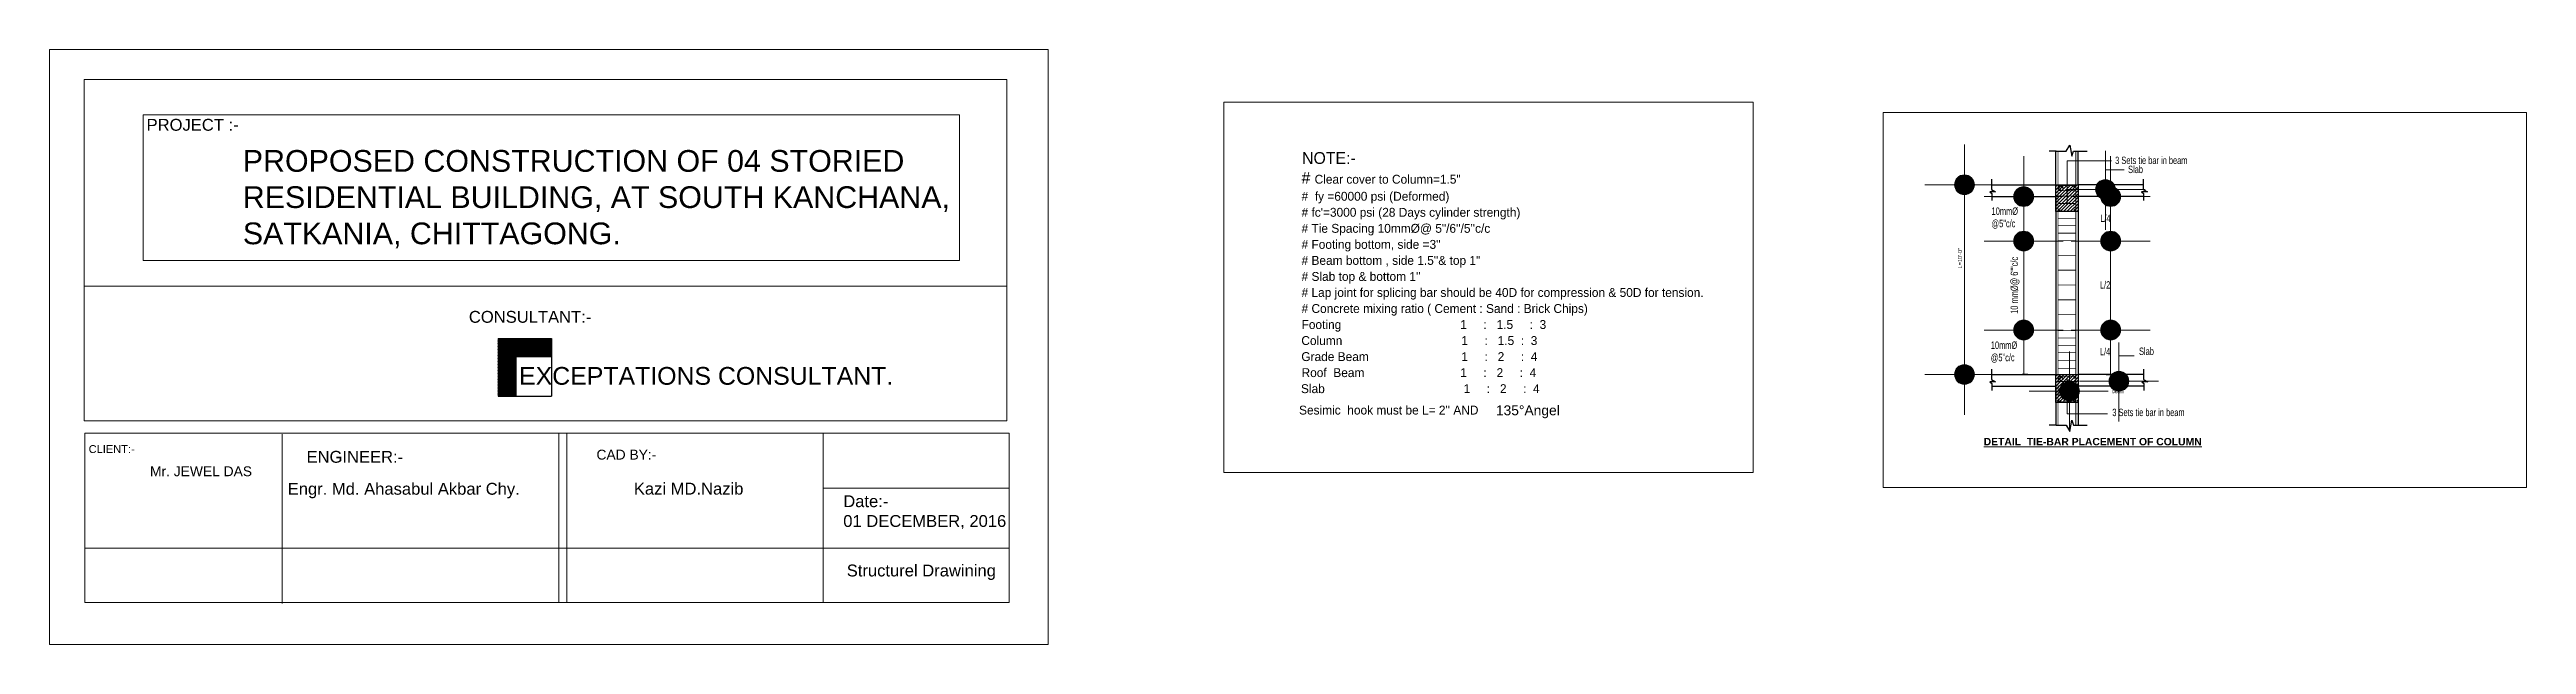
# Model space of a CAD drawing. Header units: inches. Extents: x -163735 to 106394, y -4543 to 35159.
# Drawn here: x -55982 to -53476, y 15004 to 15606 of the extents above; entities that cross this region are included whole.
import ezdxf

# ---------------------------------------------------------------- set-up
doc = ezdxf.new("R2010")
doc.units = ezdxf.units.IN
doc.header["$MEASUREMENT"] = 0
doc.layers.add('co', color=1, linetype='Continuous')
for name, color, linetype, lineweight in [('column', 50, 'Continuous', 30), ('Concrete outline', 7, 'Continuous', 30), ('DIM-1', 8, 'Continuous', 15), ('Dimen', 252, 'Continuous', 13), ('Dimenson', 16, 'Continuous', 9), ('HATCH-WALL', 8, 'Continuous', 13), ('Rod', 32, 'Continuous', 40), ('SLAB ROD', 26, 'Continuous', 30), ('Text', 34, 'Continuous', 25), ('TEXT_TITLE BOX', 7, 'Continuous', 13), ('wall', 7, 'Continuous', 15)]:
    doc.layers.add(name, color=color, linetype=linetype, lineweight=lineweight)
doc.styles.add('ARIAL', font='arial.ttf')
doc.styles.add('CTG', font='framd.ttf', dxfattribs={"height": 12})
doc.styles.add('ROMAND', font='ARIALN.TTF', dxfattribs={"height": 9})
doc.styles.add('RS6', font='times.ttf', dxfattribs={"width": 0.6})
doc.styles.get("Standard").update_dxf_attribs({"font": 'times.ttf'})
doc.styles.add('style1', font='swissbo.ttf')
doc.dimstyles.new('DIM-1', dxfattribs={"dimtxt": 8, "dimasz": 1, "dimexe": 5, "dimexo": 3, "dimgap": 0.09, "dimtad": 1, "dimdec": 0, "dimzin": 0, "dimdsep": 46, "dimlunit": 4, "dimtxsty": 'Standard', "dimblk": 'DIM-1', "dimcen": 0.09, "dimdle": 5, "dimse1": 1, "dimse2": 1, "dimclrd": 256, "dimclre": 256, "dimadec": 0, "dimazin": 0, "dimtfac": 1, "dimtdec": 0, "dimtofl": 0, "dimtmove": 0, "dimatfit": 3, "dimldrblk": 'DIM-1', "dimfxl": 1, "dimtolj": 1, "dimtzin": 0, "dimlwd": -1, "dimarcsym": 0})

msp = doc.modelspace()

# ---------------------------------------------------------------- texts
at = {"linetype": 'ByBlock', "style": 'CTG'}
for s, height, p in [('NOTE:-', 12, (-54714.84705142808, 15490.35245254848)), ('# ', 12, (-54715.40076447782, 15470.35245254848)), ('#  fy =60000 psi (Deformed)', 9, (-54715.3207356386, 15453.12534368042)), ('Clear cover to Column=1.5"', 9, (-54702.11165128388, 15470.35245254848)), ("# fc'=3000 psi (28 Days cylinder strength)", 9, (-54715.3207356386, 15436.89823481236)), ('# Tie Spacing 10mm%%C@ 5"/6\'\'/5\'\'c/c', 9, (-54715.3207356386, 15420.6711259443)), ("# Footing bottom, side =3''", 9, (-54715.3207356386, 15404.44401707624)), ('# Beam bottom , side 1.5\'\'& top 1"', 9, (-54715.3207356386, 15388.21690820818)), ("# Slab top & bottom 1''", 9, (-54715.3207356386, 15371.98979934012)), ('# Lap joint for splicing bar should be 40D for compression & 50D for tension.', 9, (-54715.3207356386, 15355.75620164725)), ('# Concrete mixing ratio ( Cement : Sand : Brick Chips)', 9, (-54715.3207356386, 15339.52909277919)), ('Column                                    1     :   1.5  :  3', 9, (-54715.56082215626, 15307.07487504307)), ('Footing                                    1     :   1.5     :  3', 9, (-54715.29478033939, 15323.30198391113)), ('Grade Beam                            1     :   2     :  4', 9, (-54715.54784450665, 15290.84776617501)), ('Slab                                          1     :   2     :  4', 9, (-54715.91121869556, 15258.40652608849)), ('Roof  Beam                             1     :   2     :  4', 9, (-54715.30775798899, 15274.63363495655)), ("Sesimic  hook must be L= 2'' AND ", 9, (-54717.87567154464, 15236.72101584963))]:
    msp.add_text(s, height=height, dxfattribs=at).set_placement(p)
at = {"char_height": 12, "width": 2779.560145340565, "attachment_point": 1}
for s, insert in [('{\\f@Arial Unicode MS|b0|i0|c0|p34;PROJECT :-}', (-55883.80913437903, 15535.96939469129)), ('{\\f@Arial Unicode MS|b0|i0|c0|p34;    CONSULTANT:-\\P}          ', (-55576.37909327447, 15341.61134763062))]:
    msp.add_mtext(s, dxfattribs=dict(at, insert=insert))
at = {"color": 5, "lineweight": 15, "insert": (-55722.02339513972, 15199.92711342871), "char_height": 12, "width": 113.7438218303853, "attachment_point": 1, "style": 'ARIAL'}
msp.add_mtext('\\pt129.9;ENGINEER:-', dxfattribs=at)
at = {"layer": 'co', "insert": (-55506.95440153778, 15284.86057620496), "char_height": 18, "width": 576.5072175424575, "attachment_point": 1}
msp.add_mtext('{\\f@Arial Unicode MS|b0|i0|c0|p34;EXCEPTATIONS CONSULTANT.}', dxfattribs=at)
at = {"layer": 'column', "color": 5, "char_height": 12, "width": 1085.325648906772, "attachment_point": 1, "style": 'ARIAL'}
for s, insert in [('{\\H0.6667x;CLIENT:-}\\P  ', (-55942.40492327511, 15205.7664661957)), ('Date:- \\P01 DECEMBER, 2016', (-55178.98208275065, 15154.98468404263)), ('Structurel Drawining', (-55175.4619467631, 15084.88155640662))]:
    msp.add_mtext(s, dxfattribs=dict(at, insert=insert))
at = {"layer": 'Text', "insert": (-54051.23664398512, 15384.5187275458), "char_height": 4.05, "attachment_point": 1, "rotation": 90, "style": 'ARIAL'}
msp.add_mtext('\\A1;{\\C0;L=10\'-0"}', dxfattribs=at)
at = {"layer": 'TEXT_TITLE BOX', "attachment_point": 4, "style": 'RS6'}
for s, insert, char_height in [('{\\fArial|b0|i0|c0|p34;3 Sets tie bar in beam}', (-53892.21412107609, 15493.94333032796), 7.5), ('{\\fArial|b0|i0|c0|p34;Slab}', (-53879.15387011944, 15484.79800152312), 7.5), ('{\\fArial|b0|i0|c0|p34;10mm%%C\\P@5"c/c}', (-54017.21924462733, 15435.57449345994), 7.5), ('\\A1;{\\fArial|b0|i0|c0|p34;L/4}', (-53907.2580162315, 15435.3648528854), 7.5), ('\\A1;{\\fArial|b0|i0|c0|p34;L/2}', (-53907.64212079163, 15367.8648528854), 7.5), ('{\\fArial|b0|i0|c0|p34;10mm%%C\\P@5"c/c}', (-54018.00013615076, 15299.92515785349), 7.5), ('\\A1;{\\fArial|b0|i0|c0|p34;L/4}', (-53907.64212079163, 15300.3648528854), 7.5), ('{\\fArial|b0|i0|c0|p34;Slab}', (-53868.07280642471, 15300.70959990595), 7.5), ('{\\fArial|b0|i0|c0|p34;beam}', (-53895.09407629026, 15260.5190180163), 4.5), ('{\\fArial|b0|i0|c0|p34;3 Sets tie bar in beam}', (-53895.09407629026, 15238.82786815646), 7.5)]:
    msp.add_mtext(s, dxfattribs=dict(at, insert=insert, char_height=char_height))
at = {"layer": 'TEXT_TITLE BOX', "insert": (-53993.46197776993, 15338.63550477169), "char_height": 7.5, "attachment_point": 4, "rotation": 90, "style": 'RS6'}
msp.add_mtext('\\A1;{\\fArial|b0|i0|c0|p34;10 mm%%C@ 6""c/c}', dxfattribs=at)
at = {"layer": 'TEXT_TITLE BOX', "insert": (-54025.23370543997, 15213.046623634), "char_height": 7.5, "width": 278.8490395789886, "attachment_point": 1, "style": 'ROMAND'}
msp.add_mtext('{\\fArial|b1|i0|c0|p34;\\LDETAIL  TIE-BAR PLACEMENT OF COLUMN }', dxfattribs=at)
at = {"layer": 'wall', "color": 4, "insert": (-55786.47682623565, 15504.42575372756), "char_height": 22, "width": 990.1288301793927, "attachment_point": 1}
msp.add_mtext('\\pt1289;{\\fArial|b0|i0|c0|p34;PROPOSED CONSTRUCTION OF 04 STORIED\\PRESIDENTIAL BUILDING, AT SOUTH KANCHANA,  \\PSATKANIA, CHITTAGONG.}', dxfattribs=at)
at = {"layer": 'wall', "color": 0, "linetype": 'ByBlock', "insert": (-54518.71480257704, 15245.98361590564), "char_height": 10, "width": 40.99416423193179, "attachment_point": 1, "style": 'style1'}
msp.add_mtext('{\\fArial|b0|i0|c0|p34;135%%DAngel}', dxfattribs=at)
at = {"layer": 'wall', "width": 323.8041131634219, "attachment_point": 1, "style": 'ARIAL'}
for s, insert, char_height in [('{\\C5;CAD BY:-}', (-55428.65659486875, 15201.12893690914), 10), ('{\\C6; Engr. Md. Ahasabul Akbar Chy.}', (-55745.69429423683, 15167.57813305189), 12), ('{\\C6; Kazi MD.Nazib}', (-55395.50324682146, 15167.69691530594), 12)]:
    msp.add_mtext(s, dxfattribs=dict(at, insert=insert, char_height=char_height))
at = {"layer": 'wall', "color": 1, "insert": (-55828.74195818411, 15184.29736512247), "char_height": 10, "width": 216.3086511773375, "attachment_point": 2}
msp.add_mtext('{\\fArial|b0|i0|c0|p34;\\C5;Mr. JEWEL DAS}', dxfattribs=at)

# ---------------------------------------------------------------- blocks, each defined once
blk = doc.blocks.new('DIM-1')
at = {"layer": 'DIM-1', "linetype": 'ByBlock', "lineweight": 9, "ltscale": 12000}
h = blk.add_hatch(color=256, dxfattribs=at)
h.paths.add_polyline_path([(1, 0, 0.4142135623730951), (0, 1), (0, 0)])
h.paths.add_polyline_path([(0, 0), (0, 1, 0.4142135623730951), (-1, 0)])
h.paths.add_polyline_path([(-1, 0, 0.4142135623730951), (0, -1), (0, 0)])
h.paths.add_polyline_path([(0, 0), (0, -1, 0.4142135623730951), (1, 0)])
blk.add_hatch(color=256, dxfattribs=at).paths.add_polyline_path([(-1, 0, 0.4142135623730951), (0, -1), (0, 0)])
for p, q in [((0, -4), (0, 4)), ((4.089287767536007, 0), (-3.910712232463993, 0))]:
    blk.add_line(p, q, dxfattribs=at)
blk.add_circle((0, 0), 1, dxfattribs=at)

# ---------------------------------------------------------------- hatches: boundary and pattern name
h = msp.add_hatch()
h.set_pattern_fill('NET3', color=256, scale=12, angle=-1.272221872585407e-14, style=0)
h.set_pattern_definition([(360, (-149716.0753832906, -6575.094121284783), (3.673819061467132e-16, 1.5), []), (59.99999999999997, (-149716.0753832906, -6575.094121284783), (-1.299038105676658, 0.7500000000000003), []), (120, (-149716.0753832906, -6575.094121284783), (-1.299038105676658, -0.7499999999999993), [])])
h.paths.add_polyline_path([(-55474.16640160978, 15313.61170403659), (-55528.16640160978, 15313.61170403659), (-55528.16640160978, 15255.46187229455), (-55510.16640160978, 15255.46187229455), (-55510.16640160978, 15295.61170403659), (-55474.16640160978, 15295.61170403659)])
at = {"layer": 'HATCH-WALL'}
h = msp.add_hatch(dxfattribs=at)
h.set_pattern_fill('ANSI31', color=256, scale=18.75, angle=-1.272221872585407e-14, style=0)
h.set_pattern_definition([(44.99999999999999, (-65797.74475082709, 8835.738612301026), (-1.65728151840597, 1.657281518405971), [])])
h.paths.add_polyline_path([(-53941.28231650946, 15463.39303678007, -0.4234768809878725), (-53940.84161127017, 15463.70270318508), (-53940.84914265911, 15468.40000802498), (-53950.02136707766, 15468.40000802498), (-53950.02136707766, 15463.39303678007)])
h.paths.add_polyline_path([(-53949.0207607927, 15466.90216585141, -1), (-53947.7422067302, 15466.90216585141, -1)], flags=16)
h.paths.add_polyline_path([(-53932.02136707766, 15463.39303678007), (-53932.02136707766, 15468.40000802498), (-53940.84914265911, 15468.40000802498), (-53940.84161127017, 15463.70270318508, -0.3162029788239944), (-53940.54155580833, 15463.39303678007)])
h.paths.add_polyline_path([(-53934.57623406104, 15467.44040968065, -1), (-53933.29767999855, 15467.44040968065, -1)], flags=16)
h.paths.add_polyline_path([(-53932.02136707766, 15468.40000802498), (-53932.02136707766, 15469.27371845752), (-53940.85054351627, 15469.27371845752), (-53940.84914265911, 15468.40000802498)])
h.paths.add_polyline_path([(-53940.84914265911, 15468.40000802498), (-53940.85054351627, 15469.27371845752), (-53950.02136707766, 15469.27371845752), (-53950.02136707766, 15468.40000802498)])
h.paths.add_polyline_path([(-53952.27136707766, 15442.12490377536), (-53950.02136707766, 15442.12490377536), (-53950.02136707766, 15469.27371845752), (-53952.27136707766, 15469.27371845752)])
h.paths.add_polyline_path([(-53932.02136707766, 15442.12490377536), (-53932.02136707766, 15442.80999941329), (-53950.02136707766, 15442.80999941329), (-53950.02136707766, 15442.12490377536)])
h.paths.add_polyline_path([(-53932.02136707766, 15442.80999941329), (-53932.02136707766, 15450.30999941329), (-53940.44618773794, 15450.30999941329, -1.079534592399445), (-53941.19399676876, 15450.30999941329), (-53950.02136707766, 15450.30999941329), (-53950.02136707766, 15442.80999941329)])
h.paths.add_polyline_path([(-53947.73770935902, 15444.075054613, -1), (-53949.01626342151, 15444.075054613, -1)], flags=16)
h.paths.add_polyline_path([(-53932.83857796322, 15444.07502468442, 1), (-53934.11713202571, 15444.07502468442, 1)], flags=16)
h.paths.add_polyline_path([(-53929.77136707766, 15469.27371845752), (-53932.02136707766, 15469.27371845752), (-53932.02136707766, 15442.12490377536), (-53929.77136707766, 15442.12490377536)])
h.paths.add_polyline_path([(-53932.02136707766, 15457.95606976711), (-53932.02136707766, 15463.39303678007), (-53940.54155580833, 15463.39303678007, -0.03930195875492669), (-53940.5369361589, 15463.33435632407, -0.3590732398468169), (-53940.84043046233, 15462.96623686606), (-53940.83281752579, 15458.21807103908, -0.2755879596620257), (-53940.55180735518, 15457.95606976711)])
h.paths.add_polyline_path([(-53940.55180735518, 15457.95606976711, -0.0707589431842194), (-53940.5369361589, 15457.8515123918, -0.3523336537217983), (-53940.8316424974, 15457.48520933705), (-53940.82069350604, 15450.65635607265, -0.3924560031367276), (-53940.44618773794, 15450.30999941329), (-53932.02136707766, 15450.3099994133), (-53932.02136707766, 15457.95606976711)])
h.paths.add_polyline_path([(-53950.02136707766, 15457.95606976711), (-53950.02136707766, 15450.30999941329), (-53941.19399676876, 15450.30999941329, -0.391531148617562), (-53940.82069350604, 15450.65635607264), (-53940.8316424974, 15457.48520933705, -0.4789249638913852), (-53941.2869361589, 15457.8515123918, -0.0707589431842194), (-53941.27206496261, 15457.95606976711)])
h.paths.add_polyline_path([(-53950.02136707766, 15463.39303678007), (-53950.02136707766, 15457.95606976711), (-53941.27206496261, 15457.95606976711, -0.3938610538279221), (-53940.83281752579, 15458.21807103908), (-53940.84043046233, 15462.96623686606, -0.4715910381881465), (-53941.2869361589, 15463.33435632407, -0.03930195875492669), (-53941.28231650946, 15463.39303678007)])
h = msp.add_hatch(dxfattribs=at)
h.set_pattern_fill('ANSI31', color=256, scale=18.75, angle=-1.272221872585407e-14, style=0)
h.set_pattern_definition([(44.99999999999999, (-65797.74475082709, 8643.738612301026), (-1.65728151840597, 1.657281518405971), [])])
h.paths.add_polyline_path([(-53941.28231650946, 15271.39303678007, -0.4234768809878725), (-53940.84161127017, 15271.70270318508), (-53940.84914265911, 15276.40000802498), (-53950.02136707766, 15276.40000802498), (-53950.02136707766, 15271.39303678007)])
h.paths.add_polyline_path([(-53949.0207607927, 15274.90216585141, -1), (-53947.7422067302, 15274.90216585141, -1)], flags=16)
h.paths.add_polyline_path([(-53932.02136707766, 15271.39303678007), (-53932.02136707766, 15276.40000802498), (-53940.84914265911, 15276.40000802498), (-53940.84161127017, 15271.70270318508, -0.3162029788239944), (-53940.54155580833, 15271.39303678007)])
h.paths.add_polyline_path([(-53934.57623406104, 15275.44040968065, -1), (-53933.29767999855, 15275.44040968065, -1)], flags=16)
h.paths.add_polyline_path([(-53932.02136707766, 15276.40000802498), (-53932.02136707766, 15277.27371845752), (-53940.85054351627, 15277.27371845752), (-53940.84914265911, 15276.40000802498)])
h.paths.add_polyline_path([(-53940.84914265911, 15276.40000802498), (-53940.85054351627, 15277.27371845752), (-53950.02136707766, 15277.27371845752), (-53950.02136707766, 15276.40000802498)])
h.paths.add_polyline_path([(-53952.27136707766, 15250.12490377536), (-53950.02136707766, 15250.12490377536), (-53950.02136707766, 15277.27371845752), (-53952.27136707766, 15277.27371845752)])
h.paths.add_polyline_path([(-53932.02136707766, 15250.12490377536), (-53932.02136707766, 15250.80999941329), (-53950.02136707766, 15250.80999941329), (-53950.02136707766, 15250.12490377536)])
h.paths.add_polyline_path([(-53932.02136707766, 15250.80999941329), (-53932.02136707766, 15258.30999941329), (-53940.44618773794, 15258.30999941329, -1.079534592399445), (-53941.19399676876, 15258.30999941329), (-53950.02136707766, 15258.30999941329), (-53950.02136707766, 15250.80999941329)])
h.paths.add_polyline_path([(-53947.73770935902, 15252.075054613, -1), (-53949.01626342151, 15252.075054613, -1)], flags=16)
h.paths.add_polyline_path([(-53932.83857796322, 15252.07502468442, 1), (-53934.11713202571, 15252.07502468442, 1)], flags=16)
h.paths.add_polyline_path([(-53929.77136707766, 15277.27371845752), (-53932.02136707766, 15277.27371845752), (-53932.02136707766, 15250.12490377536), (-53929.77136707766, 15250.12490377536)])
h.paths.add_polyline_path([(-53932.02136707766, 15265.95606976711), (-53932.02136707766, 15271.39303678007), (-53940.54155580833, 15271.39303678007, -0.03930195875492669), (-53940.5369361589, 15271.33435632407, -0.3590732398468169), (-53940.84043046233, 15270.96623686606), (-53940.83281752579, 15266.21807103908, -0.2755879596620257), (-53940.55180735518, 15265.95606976711)])
h.paths.add_polyline_path([(-53940.55180735518, 15265.95606976711, -0.0707589431842194), (-53940.5369361589, 15265.8515123918, -0.3523336537217983), (-53940.8316424974, 15265.48520933705), (-53940.82069350604, 15258.65635607265, -0.3924560031367276), (-53940.44618773794, 15258.30999941329), (-53932.02136707766, 15258.3099994133), (-53932.02136707766, 15265.95606976711)])
h.paths.add_polyline_path([(-53950.02136707766, 15265.95606976711), (-53950.02136707766, 15258.30999941329), (-53941.19399676876, 15258.30999941329, -0.391531148617562), (-53940.82069350604, 15258.65635607264), (-53940.8316424974, 15265.48520933705, -0.4789249638913852), (-53941.2869361589, 15265.8515123918, -0.0707589431842194), (-53941.27206496261, 15265.95606976711)])
h.paths.add_polyline_path([(-53950.02136707766, 15271.39303678007), (-53950.02136707766, 15265.95606976711), (-53941.27206496261, 15265.95606976711, -0.3938610538279221), (-53940.83281752579, 15266.21807103908), (-53940.84043046233, 15270.96623686606, -0.4715910381881465), (-53941.2869361589, 15271.33435632407, -0.03930195875492669), (-53941.28231650946, 15271.39303678007)])

# ---------------------------------------------------------------- linework, layer by layer
for p, q in [((-55528.16640160978, 15313.61170403659), (-55474.16640160978, 15313.61170403659)), ((-55528.16640160978, 15313.61170403659), (-55528.16640160978, 15255.46187229455)), ((-55474.16640160978, 15313.61170403659), (-55474.16640160978, 15295.61170403659)), ((-55510.16640160978, 15295.61170403659), (-55510.16640160978, 15255.46187229455)), ((-55510.16640160978, 15295.61170403659), (-55474.16640160978, 15295.61170403659)), ((-55474.16640160978, 15295.61170403659), (-55474.16640160978, 15255.46187229455)), ((-55528.16640160978, 15255.46187229455), (-55474.16640160978, 15255.46187229455))]:
    msp.add_line(p, q)
at = {"layer": 'Concrete outline'}
for p, q in [((-53951.85966640704, 15503.15887359681), (-53958.90437425875, 15503.15887359681)), ((-53952.27136707766, 15469.27371845752), (-53952.27136707766, 15503.15887359681)), ((-53951.85966640704, 15503.15887359681), (-53941.8140100483, 15503.15887359681)), ((-53941.8140100483, 15503.15887359681), (-53938.10572364902, 15509.41742060774)), ((-53938.10572364902, 15509.41742060774), (-53936.00973581841, 15498.1460019162)), ((-53936.00973581841, 15498.1460019162), (-53934.23620749576, 15503.15887359681)), ((-53934.23620749576, 15503.15887359681), (-53920.53167120538, 15503.15887359681)), ((-53929.77136707766, 15469.27371845752), (-53929.77136707766, 15503.15887359681)), ((-54013.20622179897, 15462.19036139392), (-54019.13342239974, 15462.19036139392)), ((-54019.13342239974, 15462.19036139392), (-54017.04146942808, 15460.44933288782)), ((-54017.41604260642, 15475.0829902653), (-54017.41604260642, 15464.62780097724)), ((-54017.41604260642, 15469.27371845752), (-53952.27136707766, 15469.27371845752)), ((-54017.41604260642, 15464.62780097724), (-54013.20622179897, 15462.19036139392)), ((-53952.27136707766, 15442.12490377536), (-53952.27136707766, 15469.27371845752)), ((-53952.27136707766, 15469.27371845752), (-53929.77136707766, 15469.27371845752)), ((-53863.76768658262, 15469.27371845752), (-53929.77136707766, 15469.27371845752)), ((-53929.77136707766, 15469.27371845752), (-53929.77136707766, 15442.12490377536)), ((-53865.48506637594, 15462.19036139392), (-53863.39311340428, 15460.44933288782)), ((-53859.55786577518, 15462.19036139392), (-53865.48506637594, 15462.19036139392)), ((-53863.76768658262, 15475.0829902653), (-53863.76768658262, 15464.62780097724)), ((-53863.76768658262, 15464.62780097724), (-53859.55786577518, 15462.19036139392)), ((-54017.04146942808, 15460.44933288782), (-54017.04146942808, 15453.48521940545)), ((-54017.04146942808, 15457.27371845752), (-53952.27136707766, 15457.27371845752)), ((-53980.51126874525, 15457.27371845752), (-53986.13142745678, 15457.27371845752)), ((-53952.27136707766, 15457.27371845752), (-53952.27136707766, 15277.27371845752)), ((-53929.77136707766, 15442.12490377536), (-53952.27136707766, 15442.12490377536)), ((-53863.39311340428, 15457.27371845752), (-53929.77136707766, 15457.27371845752)), ((-53929.77136707766, 15457.27371845752), (-53929.77136707766, 15277.27371845752)), ((-53900.87879943238, 15457.27371845752), (-53895.25864072083, 15457.27371845752)), ((-53863.39311340428, 15460.44933288782), (-53863.39311340428, 15453.48521940545)), ((-54019.13342239974, 15269.86465462398), (-54017.04146942808, 15268.12362611789)), ((-54013.20622179897, 15269.86465462398), (-54019.13342239974, 15269.86465462398)), ((-54017.41604260642, 15282.75728349536), (-54017.41604260642, 15272.30209420731)), ((-54017.41604260642, 15277.27371845752), (-53952.27136707766, 15277.27371845752)), ((-54017.41604260642, 15272.30209420731), (-54013.20622179897, 15269.86465462398)), ((-54017.04146942808, 15268.12362611789), (-54017.04146942808, 15261.15951263553)), ((-54017.04146942808, 15265.27371845752), (-53952.27136707766, 15265.27371845752)), ((-53980.51126874525, 15277.27371845752), (-53986.13142745678, 15277.27371845752)), ((-53952.27136707766, 15248.96734348983), (-53952.27136707766, 15277.27371845752)), ((-53952.27136707766, 15277.27371845752), (-53929.77136707766, 15277.27371845752)), ((-53952.27136707766, 15265.27371845752), (-53952.27136707766, 15225.89518313088)), ((-53863.4898075995, 15277.27371845752), (-53929.77136707766, 15277.27371845752)), ((-53929.77136707766, 15277.27371845752), (-53929.77136707766, 15248.96734348983)), ((-53863.11523442117, 15265.27371845752), (-53929.77136707766, 15265.27371845752)), ((-53929.77136707766, 15265.27371845752), (-53929.77136707766, 15225.89518313088)), ((-53901.26290399251, 15277.27371845752), (-53895.64274528097, 15277.27371845752)), ((-53865.20718739284, 15269.86465462398), (-53863.11523442117, 15268.12362611789)), ((-53859.27998679205, 15269.86465462398), (-53865.20718739284, 15269.86465462398)), ((-53863.4898075995, 15282.75728349536), (-53863.4898075995, 15272.30209420731)), ((-53863.4898075995, 15272.30209420731), (-53859.27998679205, 15269.86465462398)), ((-53863.11523442117, 15268.12362611789), (-53863.11523442117, 15261.15951263553)), ((-53929.77136707766, 15248.96734348983), (-53952.27136707766, 15248.96734348983)), ((-53951.85966640704, 15225.89518313088), (-53958.90437425875, 15225.89518313088)), ((-53951.85966640704, 15225.89518313088), (-53941.8140100483, 15225.89518313088)), ((-53941.8140100483, 15225.89518313088), (-53938.10572364902, 15219.63663611995)), ((-53938.10572364902, 15219.63663611995), (-53936.00973581841, 15230.90805481149)), ((-53936.00973581841, 15230.90805481149), (-53934.23620749576, 15225.89518313088)), ((-53934.23620749576, 15225.89518313088), (-53920.53167120538, 15225.89518313088))]:
    msp.add_line(p, q, dxfattribs=at)
at = {"layer": 'Dimen'}
for p, q in [((-53940.9119361589, 15493.38052251077), (-53895.76991481415, 15493.38052251077)), ((-53940.82009225334, 15450.28135655465), (-53940.9119361589, 15493.38052251077)), ((-54036.57670026486, 15469.27371845752), (-54050.86235792331, 15469.27371845752)), ((-53966.95734856885, 15412.27371845752), (-53993.54237424105, 15412.27371845752)), ((-53980.51126874525, 15412.27371845752), (-53986.13142745678, 15412.27371845752)), ((-53980.45398259735, 15412.27371845752), (-53986.07414130887, 15412.27371845752)), ((-53914.43271960877, 15412.27371845752), (-53887.84769393656, 15412.27371845752)), ((-53900.87879943238, 15412.27371845752), (-53895.25864072084, 15412.27371845752)), ((-53899.37879943238, 15412.27371845752), (-53895.64274528097, 15412.27371845752)), ((-53966.95734856885, 15322.27371845752), (-53993.54237424105, 15322.27371845752)), ((-53980.51126874525, 15322.27371845752), (-53986.13142745678, 15322.27371845752)), ((-53986.0765619531, 15322.27371845752), (-53983.82414130887, 15322.27371845752)), ((-53914.43271960877, 15322.27371845752), (-53887.84769393656, 15322.27371845752)), ((-53901.26290399251, 15322.27371845752), (-53895.64274528097, 15322.27371845752)), ((-53897.51774528097, 15322.27371845752), (-53897.89274528097, 15322.27371845752)), ((-54036.57670026486, 15277.27371845752), (-54050.86235792331, 15277.27371845752)), ((-53940.9119361589, 15274.04404846974), (-53940.9119361589, 15237.59494780813)), ((-53940.9119361589, 15237.59494780813), (-53899.88772703829, 15237.59502187063))]:
    msp.add_line(p, q, dxfattribs=at)
at = {"layer": 'Dimen', "const_width": 1.5}
for points in [[(-53941.2869361589, 15463.33435632407, 1), (-53940.5369361589, 15463.33435632407, 1)], [(-53941.2869361589, 15457.8515123918, 1), (-53940.5369361589, 15457.8515123918, 1)], [(-53941.19509225334, 15450.28135655465, 1), (-53940.44509225334, 15450.28135655465, 1)], [(-53941.2869361589, 15270.13437391562, 1), (-53940.5369361589, 15270.13437391562, 1)], [(-53941.2869361589, 15263.78027935396, 1), (-53940.5369361589, 15263.78027935396, 1)], [(-53941.2869361589, 15256.73177850875, 1), (-53940.5369361589, 15256.73177850875, 1)]]:
    msp.add_lwpolyline(points, format="xyb", close=True, dxfattribs=at)
at = {"layer": 'Dimenson', "color": 4, "linetype": 'ByBlock'}
for p, q in [((-54793.88138158206, 15552.75985607176), (-54258.3184984356, 15552.75985607176)), ((-54793.88138158206, 15177.94977301382), (-54793.88138158206, 15552.75985607176)), ((-54258.3184984356, 15552.75985607176), (-54258.3184984356, 15177.94977301382)), ((-54258.3184984356, 15177.94977301382), (-54793.88138158206, 15177.94977301382))]:
    msp.add_line(p, q, dxfattribs=at)
msp.add_lwpolyline([(-54126.8883088498, 15542.30874329298), (-53476.08821926685, 15542.30874329298), (-53476.08821926685, 15162.80104170869), (-54126.8883088498, 15162.80104170869)], close=True, dxfattribs=at)
at = {"layer": 'Rod', "const_width": 1.5}
for points in [[(-53949.18066841568, 15467.13039436335, 1), (-53948.43066841568, 15467.13039436335, 1)], [(-53933.67487666845, 15467.13802821066, 1), (-53932.92487666845, 15467.13802821066, 1)], [(-53949.04051458852, 15444.04302656701, 1), (-53948.29051458852, 15444.04302656701, 1)], [(-53933.60466795042, 15444.02853976199, 1), (-53932.85466795042, 15444.02853976199, 1)], [(-53949.24069238055, 15274.11812248971, 1), (-53948.49069238055, 15274.11812248971, 1)], [(-53933.82774841071, 15274.20452627409, 1), (-53933.07774841071, 15274.20452627409, 1)], [(-53949.12653363567, 15250.77678699813, 1), (-53948.37653363567, 15250.77678699813, 1)], [(-53933.65648596216, 15250.83914127785, 1), (-53932.90648596216, 15250.83914127785, 1)]]:
    msp.add_lwpolyline(points, format="xyb", close=True, dxfattribs=at)
at = {"layer": 'Rod', "const_width": 0.75}
msp.add_lwpolyline([(-53950.02136707766, 15249.57411600673), (-53932.02136707766, 15249.57411600673)], dxfattribs=at)
at = {"layer": 'SLAB ROD'}
for p, q in [((-53946.14338471196, 15462.94963715477), (-53949.91811044446, 15465.55295156131)), ((-53944.12571136635, 15465.2334746662), (-53948.26303136122, 15468.40923031617)), ((-53946.14338471196, 15270.16559379306), (-53949.91811044446, 15272.7689081996)), ((-53944.12571136635, 15272.4494313045), (-53948.26303136122, 15275.62518695447))]:
    msp.add_line(p, q, dxfattribs=at)
for points, const_width in [([(-53950.02136707766, 15503.15887359681), (-53950.02136707766, 15225.89518313088)], 0.75), ([(-53932.02136707766, 15503.15887359681), (-53932.02136707766, 15225.89518313088)], 0.75), ([(-53950.02136707766, 15468.40000802498), (-53932.02136707766, 15468.40000802498)], 0.75), ([(-53950.02136707766, 15463.39303678007), (-53932.02136707766, 15463.39303678007)], 0.75), ([(-53950.02136707766, 15457.95606976711), (-53932.02136707766, 15457.95606976711)], 0.75), ([(-53950.02136707766, 15450.30999941329), (-53932.02136707766, 15450.30999941329)], 0.75), ([(-53950.02136707766, 15442.80999941329), (-53932.02136707766, 15442.80999941329)], 0.75), ([(-53950.02136707766, 15435.30999941329), (-53932.02136707766, 15435.30999941329)], 0.75), ([(-53950.02136707766, 15427.80999941329), (-53932.02136707766, 15427.80999941329)], 0.75), ([(-53950.02136707766, 15420.30999941329), (-53932.02136707766, 15420.30999941329)], 0.75), ([(-53950.02136707766, 15412.80999941329), (-53932.02136707766, 15412.80999941329)], 0.75), ([(-53950.02136707766, 15397.80999941329), (-53932.02136707766, 15397.80999941329)], 0.75), ([(-53950.02136707766, 15382.80999941329), (-53932.02136707766, 15382.80999941329)], 0.75), ([(-53950.02136707766, 15367.80999941329), (-53932.02136707766, 15367.80999941329)], 0.75), ([(-53950.02136707766, 15352.80999941329), (-53932.02136707766, 15352.80999941329)], 0.75), ([(-53950.02136707766, 15337.80999941329), (-53932.02136707766, 15337.80999941329)], 0.75), ([(-53950.02136707766, 15321.73743750174), (-53932.02136707766, 15321.73743750174)], 0.75), ([(-53950.02136707766, 15314.23743750174), (-53932.02136707766, 15314.23743750174)], 0.75), ([(-53950.02136707766, 15306.73743750174), (-53932.02136707766, 15306.73743750174)], 0.75), ([(-53950.02136707766, 15299.23743750174), (-53932.02136707766, 15299.23743750174)], 0.75), ([(-53950.02136707766, 15291.68765618978), (-53932.02136707766, 15291.68765618978)], 0.75), ([(-53950.02136707766, 15283.19419710669), (-53932.02136707766, 15283.19419710669)], 0.75), ([(-53950.02136707766, 15275.35548374135), (-53932.02136707766, 15275.35548374135)], 0.75), ([(-53950.02136707766, 15270.1571533735), (-53932.02136707766, 15270.1571533735)], 0.75), ([(-53949.83301933979, 15263.6683906172), (-53931.83301933979, 15263.6683906172)], 0.75), ([(-53950.02136707766, 15256.70441163638), (-53932.02136707766, 15256.70441163638)], 0.75), ([(-53950.02136707766, 15249.57411600673), (-53932.02136707766, 15249.57411600673)], 0.375)]:
    msp.add_lwpolyline(points, dxfattribs=dict(at, const_width=const_width))
at = {"layer": 'wall', "color": 251}
for p, q in [((-55887.12393182516, 15540.18044414371), (-55887.12393182516, 15392.65423043817)), ((-55887.12393182516, 15540.18044414371), (-55061.44556225836, 15540.18044414371)), ((-55061.44556225836, 15540.18044414371), (-55061.44556225836, 15392.65423043817)), ((-55887.12393182516, 15392.65423043817), (-55061.44556225836, 15392.65423043817)), ((-55947.03350716829, 15366.78932666779), (-55013.35375937819, 15366.78932666779)), ((-55947.03350716829, 15366.78932666779), (-55947.03350716829, 15230.38390296698)), ((-55013.3537593782, 15366.78932666779), (-55013.35375937819, 15230.38390296698)), ((-55947.03350716829, 15230.38390296698), (-55013.35375937819, 15230.38390296698)), ((-55946.31087741256, 15217.78390296549), (-55011.14548145235, 15217.78390296549)), ((-55746.78818421066, 15216.78390296549), (-55746.78818421066, 15045.54085072875)), ((-55466.68542658538, 15217.78390296549), (-55466.68542658538, 15046.54085072875)), ((-55458.66517636552, 15217.78390296549), (-55458.66517636552, 15046.54085072875)), ((-55199.40205218643, 15217.78390296549), (-55199.40205218643, 15046.54085072875)), ((-55199.40205218643, 15162.32769047469), (-55011.14548145235, 15162.32769047469)), ((-55946.31087741256, 15101.37761605531), (-55011.14548145235, 15101.37761605531)), ((-55946.31087741256, 15093.35518979281), (-55946.31087741256, 15046.54085072875)), ((-55011.14548145235, 15093.35518979281), (-55011.14548145235, 15046.54085072875)), ((-55946.31087741256, 15046.54085072875), (-55011.14548145235, 15046.54085072875))]:
    msp.add_line(p, q, dxfattribs=at)
msp.add_lwpolyline([(-55982, 15606.16107607633), (-54971.55967070162, 15606.16107607633), (-54971.55967070162, 15004), (-55982, 15004)], close=True, dxfattribs=at)
for points in [[(-55013.35375937819, 15366.78932666779), (-55013.35375937819, 15575.81042014807), (-55947.03350716829, 15575.81042014807), (-55947.03350716829, 15366.78932666779)], [(-55946.31087741256, 15093.35518979281), (-55946.31087741256, 15217.78390296549)], [(-55011.14548145235, 15217.78390296549), (-55011.14548145235, 15093.35518979281)]]:
    msp.add_lwpolyline(points, dxfattribs=at)

msp.set_redraw_order([(e.dxf.handle, doc.entitydb.next_handle()) for e in msp.query("TEXT MTEXT ATTDEF DIMENSION ARC_DIMENSION")])  # texts and dimensions are drawn at this point

# ---------------------------------------------------------------- leaders
at = {"layer": 'Dimen'}
for points, override in [([(-54044.66127569869, 15469.27371845752), (-54044.66127569869, 15403.33078225735)], {"dimasz": 10, "dimgap": 3, "dimtad": 0}), ([(-53902.01383940088, 15464.5254898307), (-53902.01383940088, 15484.2618558543), (-53883.06710259676, 15484.2618558543)], {"dimasz": 10, "dimgap": 3, "dimtad": 0}), ([(-53984.76108873739, 15457.27371845752), (-53984.76108873739, 15433.63862385904)], {"dimasz": 10, "dimgap": 3, "dimtad": 0}), ([(-53896.75178231932, 15457.27371845752), (-53896.75178231932, 15433.63862385904)], {"dimasz": 10, "dimgap": 3, "dimtad": 0}), ([(-53984.76108873739, 15412.27371845752), (-53984.76108873739, 15433.63862385904)], {"dimasz": 10, "dimgap": 3, "dimtad": 0}), ([(-53984.76108873739, 15412.27371845752), (-53984.76108873739, 15388.0810395748)], {"dimasz": 10, "dimgap": 3, "dimtad": 0}), ([(-53896.75178231932, 15412.27371845752), (-53896.75178231932, 15433.63862385904)], {"dimasz": 10, "dimgap": 3, "dimtad": 0}), ([(-53896.75178231932, 15412.27371845752), (-53896.75178231932, 15388.0810395748)], {"dimasz": 10, "dimgap": 3, "dimtad": 0}), ([(-54044.66127569869, 15277.27371845752), (-54044.66127569869, 15403.33078225735)], {"dimasz": 10, "dimgap": 3, "dimtad": 0}), ([(-53984.76108873739, 15322.27371845752), (-53984.76108873739, 15388.0810395748)], {"dimasz": 10, "dimgap": 3, "dimtad": 0}), ([(-53896.75178231932, 15322.27371845752), (-53896.75178231932, 15388.0810395748)], {"dimasz": 10, "dimgap": 3, "dimtad": 0}), ([(-53984.76108873739, 15322.27371845752), (-53984.76108873739, 15277.27371845752)], {"dimasz": 10, "dimgap": 3, "dimtad": 0}), ([(-53896.75178231932, 15322.27371845752), (-53896.75178231932, 15277.27371845752)], {"dimasz": 10, "dimgap": 3, "dimtad": 0}), ([(-53888.37199856526, 15270.46039707785), (-53888.37199856526, 15296.04286125955), (-53873.0646694427, 15296.04286125955)], {"dimscale": 1, "dimasz": 10, "dimgap": 3, "dimtad": 0}), ([(-53938.36726940468, 15260.44137584379), (-53899.56022674062, 15260.44137584379)], {"dimasz": 10, "dimgap": 3, "dimtad": 0})]:
    msp.add_leader(points, dimstyle='DIM-1', override=override, dxfattribs=at)

doc.saveas('drawing.dxf')
